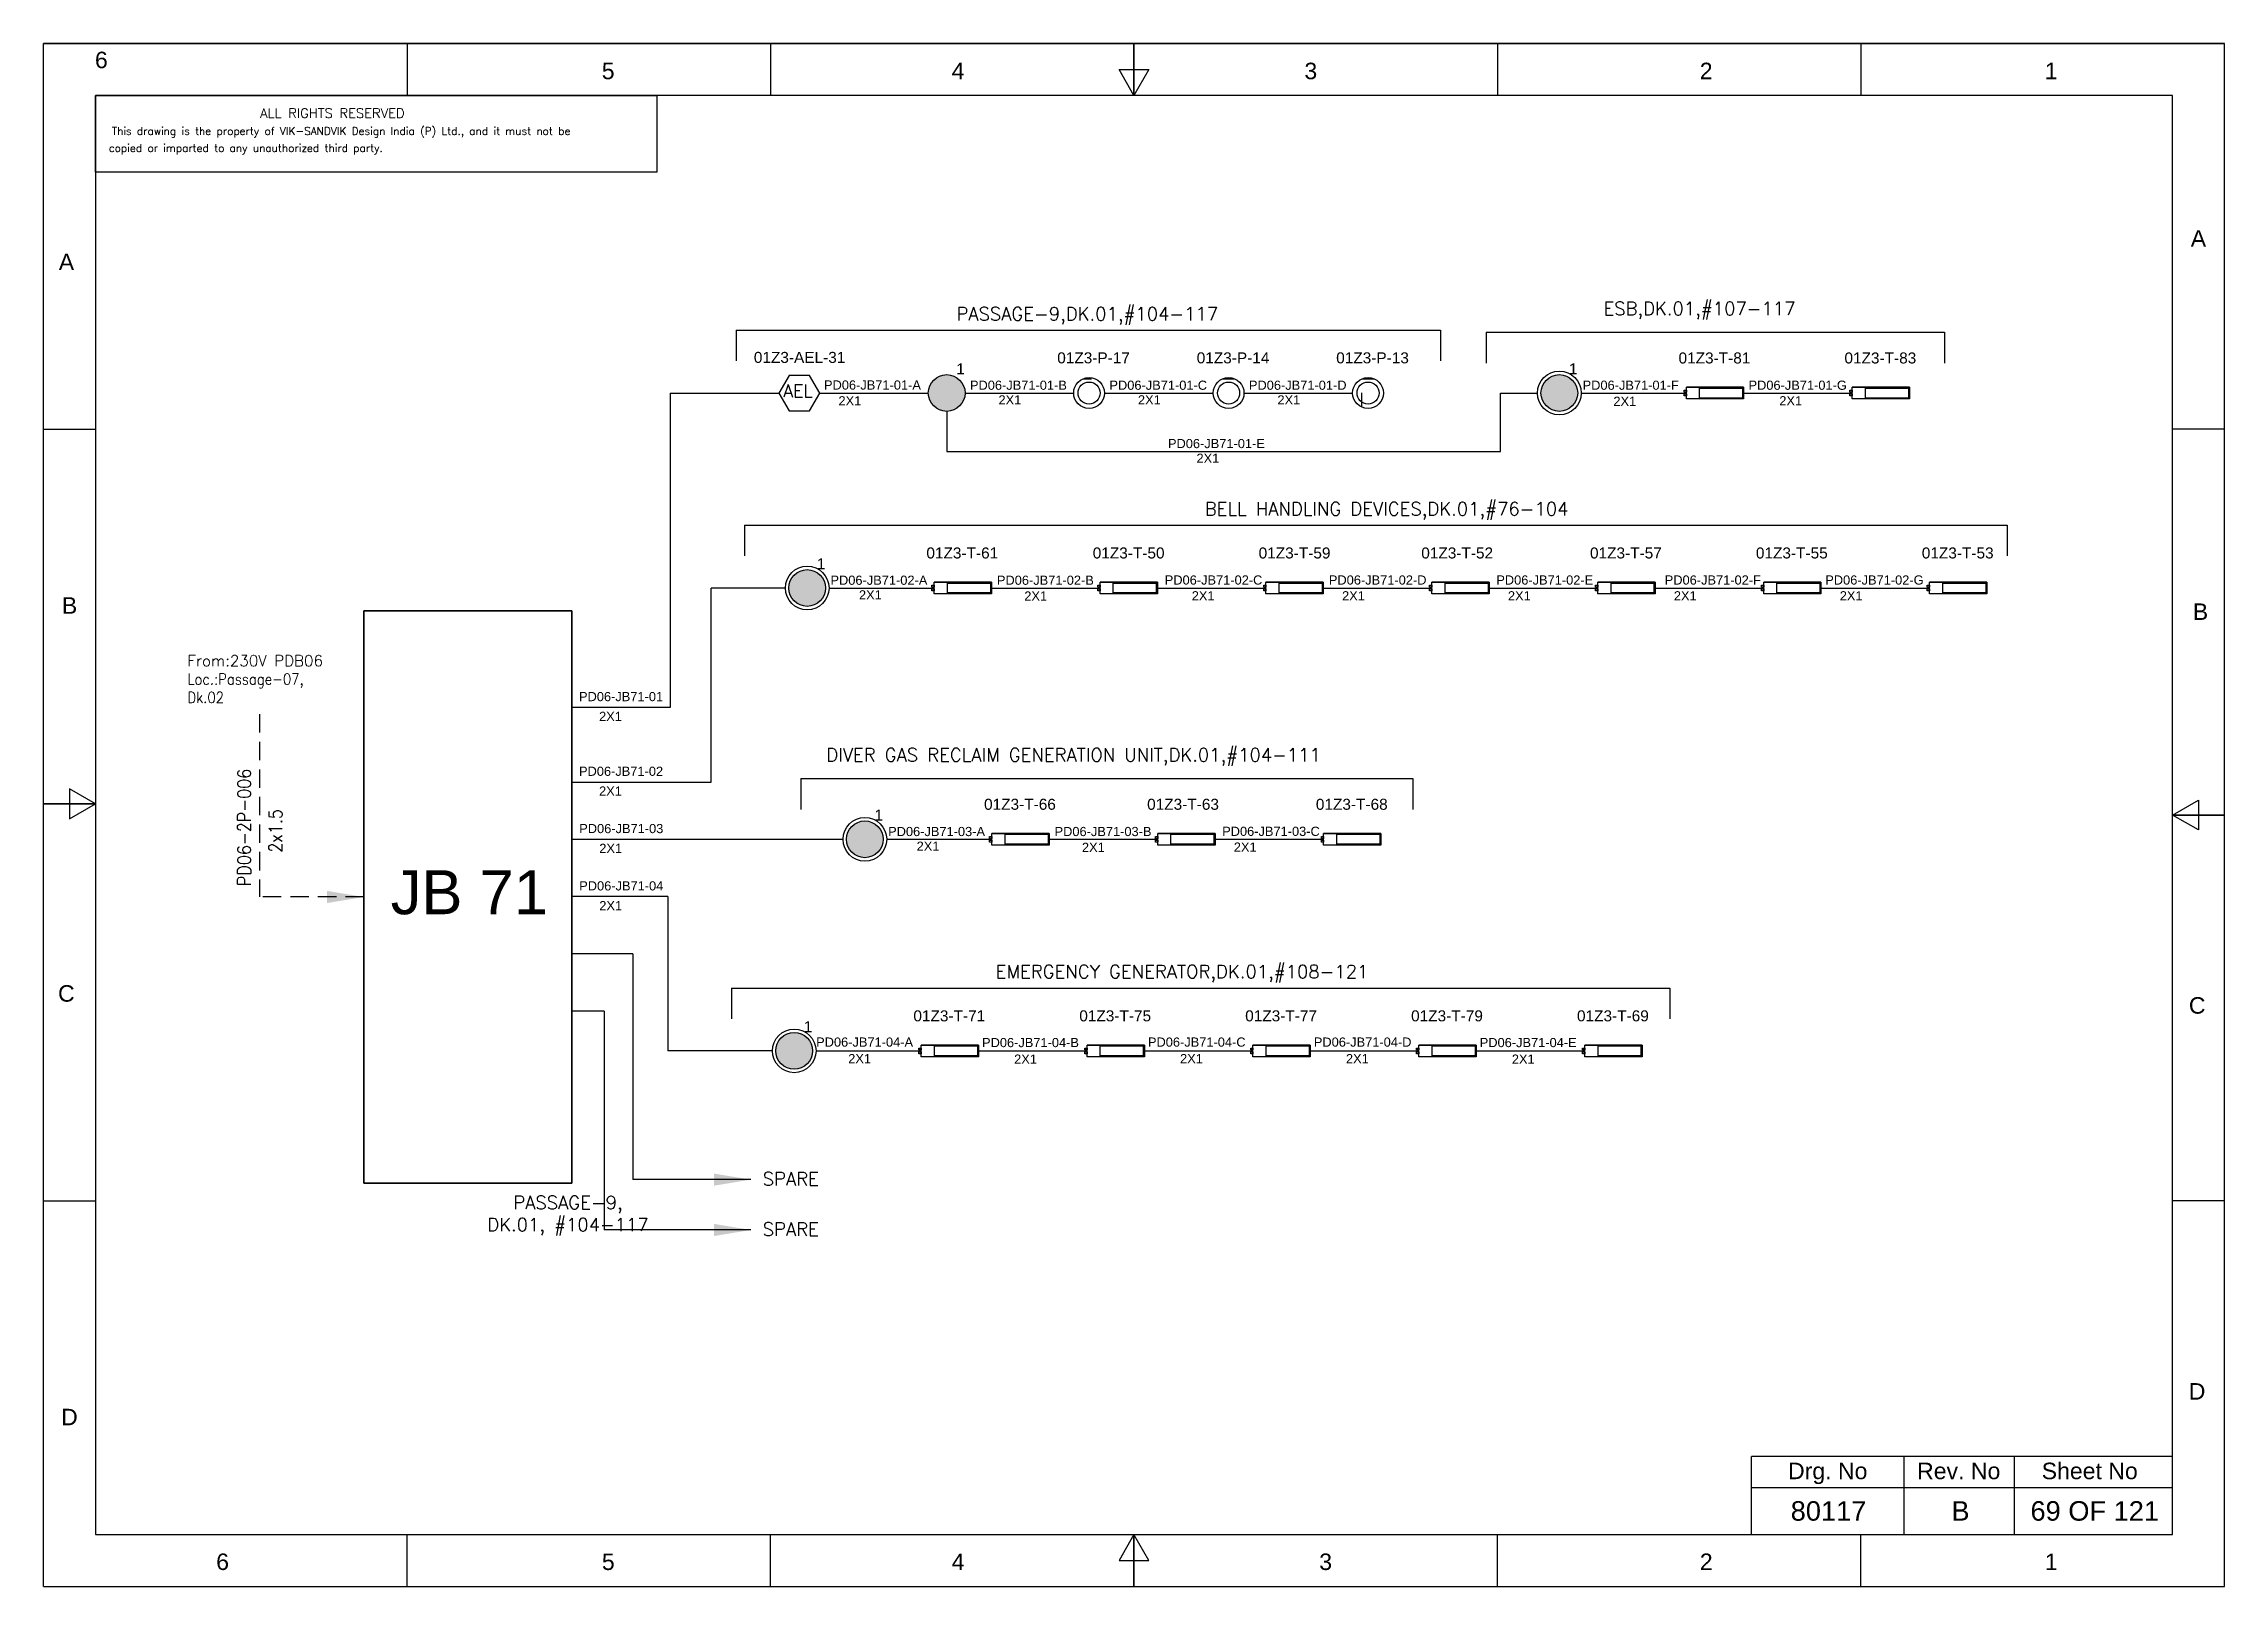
# Model space of a CAD drawing. Header units: inches. Extents: x -3311 to 1429, y -713 to 2436.
# Drawn here: x -1660.4 to -1363.4, y 408.4 to 618.4 of the extents above; entities that cross this region are included whole.
import ezdxf
from ezdxf.enums import TextEntityAlignment as Align

# ---------------------------------------------------------------- set-up
doc = ezdxf.new("R2010")
doc.units = ezdxf.units.IN
doc.linetypes.add('HIDDEN', pattern=[0.375, 0.25, -0.125])
doc.linetypes.add('SOLID', pattern=[0])
for name, color, linetype, lineweight in [('ELEC_TXT-025', 1, 'Continuous', 25), ('HEL-025', 1, 'Continuous', 25), ('HEL-035', 2, 'Continuous', 35)]:
    doc.layers.add(name, color=color, linetype=linetype, lineweight=lineweight)
doc.layers.add('LINE', color=3, linetype='SOLID')
doc.styles.add('_NORMAL', font='arial.ttf')
doc.styles.add('ROMANS', font='simplex.shx', dxfattribs={"width": 0.88})
doc.styles.get("Standard").update_dxf_attribs({"font": 'arial.ttf'})
doc.dimstyles.get("Standard").update_dxf_attribs({"dimtxt": 0.18, "dimasz": 0.18, "dimexe": 0.18, "dimexo": 0.0625, "dimgap": 0.09, "dimtad": 0, "dimtih": 1, "dimtoh": 1, "dimdec": 4, "dimzin": 0, "dimdsep": 46, "dimtxsty": 'Standard', "dimcen": 0.09, "dimadec": 0, "dimazin": 0, "dimtfac": 1, "dimtdec": 4, "dimtofl": 0, "dimtmove": 0, "dimatfit": 3, "dimfxl": 1, "dimtolj": 1, "dimtzin": 0, "dimarcsym": 0})
pattern_1 = [(0, (0, 0), (0, 6.985), [5.08, -1.905]), (90, (0, 0), (-6.985, 4e-16), [5.08, -1.905])]

msp = doc.modelspace()

# ---------------------------------------------------------------- texts
at = {"color": 7}
for s, p in [('PD06-JB71-01-A', (-1554.071085102976, 571.3238047975769, 0.1623655891127067)), ('2X1', (-1552.099364072037, 569.1710466611676)), ('PD06-JB71-01-B', (-1534.193953745403, 571.295873015023, 0.0270609315188324)), ('2X1', (-1530.311052497834, 569.2973656464438)), ('PD06-JB71-01-C', (-1515.198536739147, 571.295873015023, 0.0270609315188324)), ('2X1', (-1511.315635491579, 569.2973656464438)), ('PD06-JB71-01-D', (-1496.203119732892, 571.295873015023, 0.0270609315188324)), ('2X1', (-1492.320218485323, 569.2973656464438)), ('PD06-JB71-01-F', (-1450.755604029503, 571.295873015023, 0.0270609315188324)), ('2X1', (-1446.564223035712, 569.1096019276032)), ('PD06-JB71-01-G', (-1428.161444884884, 571.295873015023, 0.0270609315188324)), ('2X1', (-1423.969185782967, 569.1758254334936)), ('PD06-JB71-01-E', (-1507.225036065143, 563.3510162860892, 0.0270609315188324)), ('2X1', (-1503.342134817574, 561.3525089175091)), ('PD06-JB71-02-A', (-1553.192122830348, 544.7438294861477, 0.0270609315188324)), ('2X1', (-1549.309221582779, 542.7453221175682)), ('PD06-JB71-02-B', (-1530.52370165497, 544.7438294861481, 0.0270609315187806)), ('2X1', (-1526.795646807461, 542.5910713497382, -0.0270609315187806)), ('PD06-JB71-02-C', (-1507.665408720014, 544.771761268702, 0.0811827945563417)), ('2X1', (-1503.990647185763, 542.6190031322922)), ('PD06-JB71-02-D', (-1485.312967499675, 544.771761268702, 0.1082437260751222)), ('2X1', (-1483.519638716871, 542.6190031322922)), ('PD06-JB71-02-E', (-1462.509823145454, 544.771761268702, 0.1353046575938978)), ('2X1', (-1460.925479572252, 542.6190031322926)), ('PD06-JB71-02-F', (-1439.57326225432, 544.771761268702, 0.1623655891127067)), ('2X1', (-1438.331320427633, 542.6190031322926)), ('PD06-JB71-02-G', (-1417.708882313954, 544.771761268702, 0.1623655891127067)), ('2X1', (-1415.737161283015, 542.6190031322926)), ('PD06-JB71-01', (-1587.436776864589, 528.8951270018351)), ('2X1', (-1584.705834124322, 526.2014832097902)), ('PD06-JB71-02', (-1587.436776864589, 518.7280799718592)), ('2X1', (-1584.705834124322, 516.0344361798142)), ('PD06-JB71-03', (-1587.406542636621, 510.9264488359277)), ('PD06-JB71-03-A', (-1545.338979931021, 510.5241811204487, 0.0270609315188324)), ('PD06-JB71-03-B', (-1522.670558755642, 510.5241811204495, 0.0270609315187806)), ('PD06-JB71-03-C', (-1499.844998535363, 510.552112903003, 0.1353046575938978)), ('2X1', (-1584.675599896354, 508.2328050438826)), ('2X1', (-1541.456078683452, 508.5256737518693)), ('2X1', (-1518.942503908133, 508.3714229840397, -0.0270609315187806)), ('2X1', (-1498.260654962161, 508.3993547665942)), ('PD06-JB71-04', (-1587.406542636621, 503.1248176999961)), ('2X1', (-1584.675599896354, 500.4311739079512)), ('PD06-JB71-04-A', (-1555.141132984617, 481.8519500086726)), ('PD06-JB71-04-B', (-1532.547851991889, 481.7852587221701)), ('PD06-JB71-04-C', (-1509.952814739143, 481.8514822280604)), ('PD06-JB71-04-D', (-1487.358655594524, 481.8514822280604)), ('PD06-JB71-04-E', (-1464.765374558034, 481.7852587221701)), ('2X1', (-1550.770424428846, 479.5977961321271)), ('2X1', (-1528.177143437032, 479.5310372293579)), ('2X1', (-1505.582106184287, 479.5972607352478)), ('2X1', (-1482.987947039668, 479.5972607352478)), ('2X1', (-1460.394666003177, 479.5310372293579))]:
    msp.add_text(s, height=1.25, dxfattribs=at).set_placement(p)
at = {"color": 7, "lineweight": 30}
msp.add_text('JB 71 ', height=6, dxfattribs=at).set_placement((-1601.205860599999, 502.8841268798733), align=Align.MIDDLE_CENTER)
at = {"color": 7}
for s, height, p in [('Drg. No', 2.245994999999999, (-1417.371437260837, 424.0822967176828)), ('Rev. No', 2.245994999999999, (-1399.533821631895, 424.0822967176836)), ('Sheet No', 2.245994999999999, (-1381.692420188006, 424.0822967176828)), ('80117', 2.65275, (-1417.263741848865, 418.637181025545)), ('B', 2.65275, (-1399.293071265281, 418.6371810255459)), ('69 OF 121', 2.65275, (-1381.006553715304, 418.6371810255459))]:
    msp.add_text(s, height=height, dxfattribs=at).set_placement(p, align=Align.MIDDLE_CENTER)
at = {"color": 7, "char_height": 1.8, "attachment_point": 1, "style": '_NORMAL'}
for s, insert, width in [('{\\Fromans|c0;\\C2;PASSAGE-9,DK.01,#104-117}', (-1536.037826496874, 582.5505701021052, 0.2161197692336417), 53.9423925616701), ('{\\Fromans|c0;\\C2;ESB,DK.01,#107-117}', (-1447.921804940604, 583.2596830824327, 0.2161197692336398), 74.17760965465446), ('{\\Fromans|c0;\\C2;BELL HANDLING DEVICES,DK.01,#76-104}', (-1502.213254538179, 555.9985265732292, 0.2161197692336398), 74.39871652957832), ('{\\Fromans|c0;\\C2;DIVER GAS RECLAIM GENERATION UNIT,DK.01,#104-111}', (-1553.750870205436, 522.4875232203467, 0.2161197692336398), 87.08898399264751), ('{\\Fromans|c0;\\C2;EMERGENCY GENERATOR,DK.01,#108-121}', (-1530.689703152906, 492.9723565503008, 0.2161197692336398), 74.39871652957832), ('{\\Fromans|c0;\\C2;SPARE}', (-1562.415700594744, 464.7445512044478), 8.165826236390785), ('{\\Fromans|c0;\\C2;SPARE}', (-1562.415700594744, 457.8889223046489), 8.165826236390785)]:
    msp.add_mtext(s, dxfattribs=dict(at, insert=insert, width=width))
at = {"color": 7, "insert": (-1640.767180683537, 535.1551850726037), "char_height": 1.5, "width": 36.88843007146136, "attachment_point": 1}
msp.add_mtext('{\\Fromans|c0;\\C2;From:230V PDB06 \\P\\Fsimplex|c0;\\W0.88;Loc.:Passage-07,      \\PDk.02}', dxfattribs=at)
at = {"color": 7, "insert": (-1633.932816085403, 503.7290855180937), "char_height": 1.8, "width": 17.12963194783359, "attachment_point": 1, "rotation": 90, "style": '_NORMAL'}
msp.add_mtext('{\\Fromans|c0;\\W0.88;PD06-2P-006}', dxfattribs=at)
at = {"color": 7, "insert": (-1629.661864685265, 508.2909301234267), "char_height": 1.8, "attachment_point": 1, "rotation": 90, "style": '_NORMAL'}
msp.add_mtext('{\\Fsimplex|c0;\\W0.88;2x1.5}', dxfattribs=at)
at = {"color": 7, "insert": (-1599.933833823801, 461.5226221709181), "char_height": 1.8, "attachment_point": 1, "style": '_NORMAL'}
msp.add_mtext('\\pxqc;{\\Fromans|c0;\\C2;PASSAGE-9, \\PDK.01, #104-117}', dxfattribs=at)

# ---------------------------------------------------------------- blocks, each defined once
blk = doc.blocks.new('fr')
at = {"color": 7, "linetype": 'Continuous'}
for p, q in [((33763.99041882888, 4500.404704292372), (33466.99094982888, 4500.404704292372)), ((33466.99094982888, 4500.404704292372), (33763.99041882888, 4500.404704292372)), ((33466.99094982888, 4290.333634292372), (33466.99094982888, 4500.404704292372)), ((33516.49086132888, 4500.404704292372), (33516.49086132888, 4493.331604292372)), ((33565.99077282888, 4500.404704292372), (33565.99077282888, 4493.331604292372)), ((33615.49068432888, 4500.404704292372), (33615.49068432888, 4493.331604292372)), ((33615.49068432888, 4493.331604292372), (33615.49068432888, 4500.404704292372)), ((33615.49068432888, 4500.404704292372), (33615.49068432888, 4493.331604292372)), ((33664.99059582888, 4500.404704292372), (33664.99059582888, 4493.331604292372)), ((33714.49050732888, 4500.404704292372), (33714.49050732888, 4493.331604292372)), ((33763.99041882888, 4290.333634292372), (33763.99041882888, 4500.404704292372)), ((33763.99041882888, 4290.333634292372), (33763.99041882888, 4500.404704292372)), ((33615.49068432888, 4493.331604292372), (33613.44882182088, 4496.868154292371)), ((33613.44882182088, 4496.868154292371), (33617.53254683689, 4496.868154292371)), ((33617.53254683689, 4496.868154292371), (33615.49068432888, 4493.331604292372)), ((33756.91731882888, 4493.331604292372), (33474.06404982888, 4493.331604292372)), ((33474.06404982888, 4493.331604292372), (33474.06404982888, 4297.406734292372)), ((33756.91731882888, 4297.406734292372), (33756.91731882888, 4493.331604292372)), ((33466.99094982888, 4447.886936792373), (33474.06404982888, 4447.886936792373)), ((33763.99041882888, 4447.886936792373), (33756.91731882888, 4447.886936792373)), ((33474.06404982888, 4396.869169292371), (33470.52749982888, 4398.911031800373)), ((33470.52749982888, 4398.911031800373), (33470.52749982888, 4394.827306784372)), ((33466.99094982888, 4396.869169292371), (33474.06404982888, 4396.869169292371)), ((33474.06404982888, 4396.869169292371), (33466.99094982888, 4396.869169292371)), ((33466.99094982888, 4396.869169292371), (33474.06404982888, 4396.869169292371)), ((33470.52749982888, 4394.827306784372), (33474.06404982888, 4396.869169292371)), ((33756.91731882888, 4395.369169292371), (33760.45386882887, 4397.411031800371)), ((33760.45386882887, 4397.411031800371), (33760.45386882887, 4393.327306784372)), ((33763.99041882888, 4395.369169292371), (33756.91731882888, 4395.369169292371)), ((33760.45386882887, 4393.327306784372), (33756.91731882888, 4395.369169292371)), ((33756.91731882888, 4395.369169292371), (33763.99041882888, 4395.369169292371)), ((33763.99041882888, 4395.369169292371), (33756.91731882888, 4395.369169292371)), ((33466.99094982888, 4342.851401792372), (33474.06404982888, 4342.851401792372)), ((33763.99041882888, 4342.851401792372), (33756.91731882888, 4342.851401792372)), ((33474.06404982888, 4297.406734292372), (33756.91731882888, 4297.406734292372)), ((33516.49086132888, 4290.333634292372), (33516.49086132888, 4297.406734292372)), ((33565.99077282888, 4290.333634292372), (33565.99077282888, 4297.406734292372)), ((33615.49068432888, 4297.406734292372), (33613.44882182088, 4293.870184292372)), ((33615.49068432888, 4290.333634292372), (33615.49068432888, 4297.406734292372)), ((33617.53254683689, 4293.870184292372), (33615.49068432888, 4297.406734292372)), ((33615.49068432888, 4297.406734292372), (33615.49068432888, 4290.333634292372)), ((33615.49068432888, 4290.333634292372), (33615.49068432888, 4297.406734292372)), ((33664.99059582888, 4290.333634292372), (33664.99059582888, 4297.406734292372)), ((33714.49050732888, 4290.333634292372), (33714.49050732888, 4297.406734292372)), ((33613.44882182088, 4293.870184292372), (33617.53254683689, 4293.870184292372)), ((33466.99094982888, 4290.333634292372), (33763.99041882888, 4290.333634292372)), ((33466.99094982888, 4290.333634292372), (33763.99041882888, 4290.333634292372))]:
    blk.add_line(p, q, dxfattribs=at)
at = {"color": 7, "style": '_NORMAL'}
for s, p in [('6', (33474.85554122253, 4498.184568051995)), ('5', (33543.88086868043, 4496.684568051995)), ('4', (33591.52292783513, 4496.684568051995)), ('3', (33639.57026672662, 4496.684568051994)), ('2', (33693.41447692277, 4496.684568051995)), ('1', (33740.39470872623, 4496.684568051995)), ('A', (33760.45386882887, 4473.878661882723)), ('A', (33470.10256842159, 4470.684646417788)), ('B', (33470.52499920517, 4423.895143770592)), ('B', (33760.73536651571, 4423.056339053171)), ('C', (33470.08476970382, 4371.074991954313)), ('C', (33760.28539060379, 4369.440827315858)), ('D', (33760.2726824658, 4316.886883350412)), ('D', (33470.50885169667, 4313.392487638034)), ('6', (33491.36728552911, 4293.686598051996)), ('5', (33543.89261298701, 4293.686598051996)), ('4', (33591.53467214172, 4293.686598051996)), ('3', (33641.59491144936, 4293.686598051996)), ('2', (33693.42622122935, 4293.686598051996)), ('1', (33740.40645303282, 4293.686598051996))]:
    blk.add_text(s, height=2.245709249999999, dxfattribs=at).set_placement(p, align=Align.MIDDLE_CENTER)
blk = doc.blocks.new('A$C4BAD7D21')
at = {"layer": 'HEL-025'}
blk.add_lwpolyline([(-34000.00013845507, -7.23888515495e-05), (-34000.00013845501, 2086.008166713233), (-18713.72949524718, 2086.008166713277), (-18713.72949524724, -7.23888078937e-05)], close=True, dxfattribs=at)
at = {"layer": 'HEL-025', "style": 'ROMANS'}
for s, p in [('This drawing is the property of VIK-SANDVIK Design India (P) Ltd., and it must not be', (-33557.56104603212, 1015.847137906297)), (' copied or imparted to any unauthorized third party.', (-33784.71575493622, 550.1417873854515))]:
    blk.add_text(s, height=210, dxfattribs=at).set_placement(p)
at = {"layer": 'HEL-035', "style": 'ROMANS'}
blk.add_text('     ALL RIGHTS RESERVED', height=262.5, dxfattribs=at).set_placement((-30497.35732344113, 1475.667350434829))
blk = doc.blocks.new('FIXED_KEY_SWITCH')
h = blk.add_hatch(color=1)
h.dxf.hatch_style = 1
edge = h.paths.add_edge_path()
edge.add_arc((848.1293472096052, 1737.458094578189), 2.5, 0, 360)
at = {"color": 1}
blk.add_circle((848.1293472096052, 1737.458094578189), 2.5, dxfattribs=at)
at = {"color": 7, "insert": (849.4370786624187, 1741.499464984656), "char_height": 1.5, "attachment_point": 1, "style": '_NORMAL'}
blk.add_mtext_dynamic_manual_height_columns('1', width=1.5, gutter_width=7.5, heights=[0], dxfattribs=at)
blk = doc.blocks.new('SWT')
blk.add_blockref('FIXED_KEY_SWITCH', (0, 0))
blk.add_attdef('TAG_NO', (844.5529265958943, 1741.112352781243), '', height=1.5)
blk = doc.blocks.new('2A')
at = {"color": 7, "lineweight": -3, "ltscale": 2.5}
blk.add_line((790.0248076338233, 1997.62080387622, -0.0270609315187806), (782.2260654954592, 1997.62080387622, -0.0270609315187806), dxfattribs=at)
at = {"color": 7, "lineweight": -3, "ltscale": 2.5, "elevation": -0.0270609315187806}
for points in [[(781.9116000866528, 1997.205709536597), (782.2260654954592, 1997.205709536597), (782.2260654954592, 1996.941558593201), (781.9116000866528, 1996.941558593201)], [(781.9116000866528, 1996.702564882509), (782.2260654954592, 1996.702564882509), (782.2260654954592, 1996.438413939113), (781.9116000866528, 1996.438413939113)], [(782.2260654954592, 1997.62080387622), (790.0248076338233, 1997.62080387622), (790.0248076338233, 1996.02331959949), (782.2260654954592, 1996.02331959949)], [(784.0292030799361, 1997.501307020874), (789.8782596837103, 1997.501307020874), (789.8782596837103, 1996.142816454836), (784.0292030799361, 1996.142816454836)]]:
    blk.add_lwpolyline(points, close=True, dxfattribs=at)
blk = doc.blocks.new('LED TUBE LIGHT 30W')
blk.add_blockref('2A', (179.9054482727602, -357.8945967387995))
blk.add_attdef('TAG_NO.', (962.5195036238373, 1642.970585224031), '', height=1.5)
blk = doc.blocks.new('AEL')
at = {"color": 4}
blk.add_lwpolyline([(989.9752931674598, -190.0937488762077), (992.7522595313308, -190.0937488762077), (994.140742713266, -187.6888254596407), (992.7522595313308, -185.2839020430737), (989.9752931674598, -185.2839020430737), (988.5868099855245, -187.6888254596407)], close=True, dxfattribs=at)
at = {"color": 4, "style": 'ROMANS'}
blk.add_text('AEL', height=1.725, dxfattribs=at).set_placement((989.1959836497424, -188.2711585409042))
blk = doc.blocks.new('AEL_L')
blk.add_blockref('AEL', (0, 0))
blk.add_attdef('TAG_NO', (986.5509174898416, -183.5896636619281), '', height=1.5)
blk = doc.blocks.new('1')
h = blk.add_hatch()
h.set_pattern_fill('ANGLE', color=6)
h.set_pattern_definition(pattern_1)
h.paths.add_polyline_path([(303.2302353130694, 2044.429466900096, 1), (306.2249300712715, 2044.429466900096, 1)], flags=0)
h.paths.add_polyline_path([(302.6275826921704, 2044.429466900096, 1), (306.8275826921705, 2044.429466900096, 1)])
h.paths.add_polyline_path([(306.2249300712715, 2044.429466900096, -1), (303.2302353130694, 2044.429466900096, -1)], flags=16)
h = blk.add_hatch()
h.set_pattern_fill('ANGLE', color=6)
h.set_pattern_definition(pattern_1)
h.paths.add_polyline_path([(303.2302353130694, 2044.429466900096, 1), (306.2249300712715, 2044.429466900096, 1)])
at = {"color": 6}
for radius in [2.099999999999999, 1.497347379101032]:
    blk.add_circle((304.7275826921705, 2044.429466900096), radius, dxfattribs=at)
blk = doc.blocks.new('LED PENDENT LIGHT 15W')
blk.add_blockref('1', (0, 0))
blk.add_attdef('TAG_NO', (301.6269754207697, 2048.098214413763), '', height=1.5)

# ---------------------------------------------------------------- linework, layer by layer
for p, q in [((-1566.018608000602, 579.4076202095242, -0.0541218630375593), (-1470.09986378798, 579.4076202095242, -0.0541218630375593)), ((-1463.903717923796, 579.1223961526683, -0.0541218630375611), (-1401.469840346175, 579.122396152668, -0.0541218630375611)), ((-1575.007647099033, 570.8580460691528), (-1575.007647099033, 528.0550323404842)), ((-1461.920974913093, 562.9131893402191), (-1461.920974913093, 570.8580460691528)), ((-1537.362880358781, 568.358046069153), (-1537.36288035878, 562.9131893402191)), ((-1564.905339209424, 552.8555766806484, -0.0541218630375611), (-1392.935689567098, 552.8555766806484, -0.0541218630375611)), ((-1569.431574310028, 517.8879853105086), (-1569.431574310028, 544.3060025402774)), ((-1559.335204464528, 544.3060025402774), (-1569.431574310028, 544.3060025402774)), ((-1557.238907998174, 518.3502362905818, -0.0541218630375611), (-1473.900163020885, 518.3502362905818, -0.0541218630375611)), ((-1575.355294812806, 502.284723038645), (-1588.413997443549, 502.284723038645)), ((-1575.355294812806, 502.2847230386455), (-1575.355294812806, 481.2798325173485)), ((-1580.126517878827, 494.4830919027127), (-1588.413997443549, 494.4830919027127)), ((-1580.126517878827, 494.4830919027135), (-1580.126517878827, 463.7475574023173)), ((-1566.675899925182, 489.82940665772, -0.0541218630375611), (-1438.889398519428, 489.82940665772, -0.0541218630375611)), ((-1584.000499874058, 486.6814607667806), (-1588.413997443549, 486.6814607667806)), ((-1584.000499874058, 486.6814607667812), (-1584.000499874058, 456.8919285025185)), ((-1561.105765180286, 481.2798325173488), (-1575.355294812806, 481.2798325173488))]:
    msp.add_line(p, q)
at = {"color": 7, "linetype": 'Continuous'}
for p, q in [((-1370.425776247783, 426.0309320640563), (-1427.744650751498, 426.0309320640563)), ((-1427.744650751498, 415.4351572485011), (-1427.744650751498, 426.0309320640563)), ((-1406.972049095923, 415.4351572485011), (-1406.972049095923, 426.0309320640563)), ((-1391.955779340303, 415.4351572485011), (-1391.955779340303, 426.0309320640563)), ((-1427.744650751498, 421.8481369925784), (-1370.425776247783, 421.8481369925784))]:
    msp.add_line(p, q, dxfattribs=at)
at = {"linetype": 'HIDDEN', "ltscale": 10}
msp.add_lwpolyline([(-1630.945340688953, 527.1127089600732), (-1630.945340688953, 502.2349156430463)], dxfattribs=at)
at = {"layer": 'LINE', "color": 0}
for p, q in [((-1566.018608000602, 579.4076202095242, -0.0541218630375593), (-1566.018608000602, 575.2180704007186, -0.0541218630375593)), ((-1470.09986378798, 579.4076202095242, -0.0541218630375593), (-1470.09986378798, 575.2180704007186, -0.0541218630375593)), ((-1463.903717923796, 579.122396152668, -0.0541218630375611), (-1463.903717923796, 574.9328463438623, -0.0541218630375611)), ((-1401.469840346175, 579.122396152668, -0.0541218630375611), (-1401.469840346175, 574.9328463438623, -0.0541218630375611)), ((-1575.007647099033, 570.8580460691528), (-1560.212230092778, 570.8580460691528)), ((-1554.658297365036, 570.8580460691528), (-1539.862880358781, 570.858046069153)), ((-1534.862880358781, 570.858046069153), (-1520.067463352526, 570.8580460691528)), ((-1515.867463352526, 570.8580460691528), (-1501.072046346271, 570.8580460691528)), ((-1496.87204634627, 570.8580460691528), (-1482.076629340015, 570.8580460691528)), ((-1461.920974913092, 570.8580460691528), (-1456.898685663481, 570.8580460691528)), ((-1450.950375622048, 570.8580142312776), (-1436.629113636627, 570.8580142312776)), ((-1428.830371498263, 570.8580142312776), (-1414.034954492008, 570.8580142312776)), ((-1537.362880358781, 562.9131893402187), (-1461.920974913093, 562.9131893402191)), ((-1564.905339209424, 552.8555766806484, -0.0541218630375611), (-1564.905339209424, 548.6660268718432, -0.0541218630375611)), ((-1392.935689567098, 552.8555766806484, -0.0541218630375611), (-1392.935689567098, 548.6660268718432, -0.0541218630375611)), ((-1553.386894422925, 544.3060025402774), (-1539.065632437472, 544.3060025402774)), ((-1531.266890299107, 544.3060025402774), (-1516.471473292853, 544.3060025402774)), ((-1508.672731154488, 544.3060025402774), (-1493.877314148234, 544.3060025402774)), ((-1486.078572009869, 544.3060025402774), (-1471.283155003615, 544.3060025402774)), ((-1463.484412865251, 544.3060025402774), (-1448.688995858996, 544.3060025402774)), ((-1440.890253720632, 544.3060025402774), (-1426.094836714377, 544.3060025402774)), ((-1418.296094576014, 544.3060025402774), (-1403.500677569759, 544.3060025402774)), ((-1616.736508147466, 541.1853752861416), (-1616.736508147466, 463.2844559999504)), ((-1588.413997443549, 541.1853752861416), (-1616.736508147466, 541.1853752861416)), ((-1588.413997443549, 463.2844559999504), (-1588.413997443549, 541.1853752861416)), ((-1575.007647099033, 528.0550323404842), (-1588.41399744355, 528.0550323404842)), ((-1588.413997443549, 517.8879853105082), (-1569.431574310028, 517.8879853105082)), ((-1557.238907998174, 518.3502362905818, -0.0541218630375611), (-1557.238907998174, 514.1606864817767, -0.0541218630375611)), ((-1473.900163020885, 518.3502362905818, -0.0541218630375611), (-1473.900163020885, 514.1606864817767, -0.0541218630375611)), ((-1588.413997443549, 510.0863541745784), (-1551.4820615652, 510.0863541745784)), ((-1545.533751523597, 510.0863541745784), (-1531.212489538144, 510.0863541745784)), ((-1523.413747399779, 510.0863541745784), (-1508.618330393524, 510.0863541745784)), ((-1500.819588255159, 510.0863541745784), (-1486.024171248904, 510.0863541745784)), ((-1566.675899925182, 489.82940665772, -0.0541218630375611), (-1566.675899925182, 485.6398568489148, -0.0541218630375611)), ((-1438.889398519428, 489.82940665772, -0.0541218630375611), (-1438.889398519428, 485.6398568489148, -0.0541218630375611)), ((-1555.157455163342, 481.2794495330317), (-1540.836193182566, 481.2794495330317)), ((-1533.037451044202, 481.2794495330317), (-1518.242034037947, 481.2794495330317)), ((-1510.443291899583, 481.2794495330317), (-1495.647874893328, 481.2794495330317)), ((-1487.849132754964, 481.2794495330317), (-1473.05371574871, 481.2794495330317)), ((-1465.254973610347, 481.2794495330317), (-1450.459556604092, 481.2794495330317)), ((-1616.736508147466, 463.2844559999504), (-1588.413997443549, 463.2844559999504))]:
    msp.add_line(p, q, dxfattribs=at)
msp.add_lwpolyline([(-1616.736508147466, 541.1853752861416), (-1588.413997443549, 541.1853752861416), (-1588.413997443549, 463.2844559999503), (-1616.736508147466, 463.2844559999503)], close=True, dxfattribs=at)
for centre in [(-1453.924530642679, 570.858046069153), (-1556.361049443726, 544.3060025402781), (-1548.507906544399, 510.0863541745791), (-1558.131610159485, 481.279832517349)]:
    msp.add_circle(centre, 2.974155020801596, dxfattribs=at)

# ---------------------------------------------------------------- block references
for name, p in [('fr', (-35127.34309507667, -3881.971577043872)), ('SWT', (-2385.492227568386, -1166.600048509036)), ('SWT', (-2302.053877852284, -1166.600048509036)), ('SWT', (-2404.490396653331, -1193.152092037911)), ('SWT', (-2396.637253754004, -1227.37174040361)), ('SWT', (-2406.26095736909, -1256.17826206084))]:
    msp.add_blockref(name, p)
ref = msp.add_blockref('AEL_L', (-2548.799040078302, 758.5468715287933))
ref.add_attrib('TAG_NO', '01Z3-AEL-31', (-1563.626808037018, 574.9572078668652), dxfattribs={"color": 4, "height": 1.5})
ref = msp.add_blockref('LED PENDENT LIGHT 15W', (-1822.695046044696, -1473.571420830943))
ref.add_attrib('TAG_NO', '01Z3-P-17', (-1522.306099902874, 574.8953897064061), dxfattribs={"height": 1.5})
ref = msp.add_blockref('LED PENDENT LIGHT 15W', (-1803.699629038441, -1473.571420830943))
ref.add_attrib('TAG_NO', '01Z3-P-14', (-1503.310682896619, 574.8953897064061), dxfattribs={"height": 1.5})
ref = msp.add_blockref('LED PENDENT LIGHT 15W', (-1784.704212032185, -1473.571420830943))
ref.add_attrib('TAG_NO', '01Z3-P-13', (-1484.315265890363, 574.8953897064061), dxfattribs={"height": 1.5})
ref = msp.add_blockref('LED TUBE LIGHT 30W', (-2398.760627404846, -1068.069450767778, 0.0270609315187806))
ref.add_attrib('TAG_NO.', '01Z3-T-81', (-1437.69051962991, 574.8783195657278, 0.0270609315187806), dxfattribs={"height": 1.5})
ref = msp.add_blockref('LED TUBE LIGHT 30W', (-2376.166468260227, -1068.069450767778, 0.0270609315187806))
ref.add_attrib('TAG_NO.', '01Z3-T-83', (-1415.096360485291, 574.8783195657278, 0.0270609315187806), dxfattribs={"height": 1.5})
ref = msp.add_blockref('LED TUBE LIGHT 30W', (-2501.197146205691, -1094.621462458778, 0.0270609315187806))
ref.add_attrib('TAG_NO.', '01Z3-T-61', (-1540.127038430755, 548.3263078747277, 0.0270609315187806), dxfattribs={"height": 1.5})
ref = msp.add_blockref('LED TUBE LIGHT 30W', (-2478.602987061072, -1094.621462458778, 0.0270609315187806))
ref.add_attrib('TAG_NO.', '01Z3-T-50', (-1517.471853231075, 548.3263078747277, 0.0270609315187806), dxfattribs={"height": 1.5})
ref = msp.add_blockref('LED TUBE LIGHT 30W', (-2456.008827916454, -1094.621462458778, 0.0270609315187806))
ref.add_attrib('TAG_NO.', '01Z3-T-59', (-1494.877694086456, 548.3263078747277, 0.0270609315187806), dxfattribs={"height": 1.5})
ref = msp.add_blockref('LED TUBE LIGHT 30W', (-2433.414668771835, -1094.621462458778, 0.0270609315187806))
ref.add_attrib('TAG_NO.', '01Z3-T-52', (-1472.729102789685, 548.3263078747277, 0.0270609315187806), dxfattribs={"height": 1.5})
ref = msp.add_blockref('LED TUBE LIGHT 30W', (-2410.820509627216, -1094.621462458778, 0.0270609315187806))
ref.add_attrib('TAG_NO.', '01Z3-T-57', (-1449.750401852279, 548.3263078747277, 0.0270609315187806), dxfattribs={"height": 1.5})
ref = msp.add_blockref('LED TUBE LIGHT 30W', (-2388.226350482597, -1094.621462458778, 0.0270609315187805))
ref.add_attrib('TAG_NO.', '01Z3-T-55', (-1427.15624270766, 548.3263078747277, 0.0270609315187805), dxfattribs={"height": 1.5})
ref = msp.add_blockref('LED TUBE LIGHT 30W', (-2365.632191337978, -1094.621462458778, 0.0270609315187805))
ref.add_attrib('TAG_NO.', '01Z3-T-53', (-1404.562083563042, 548.3263078747277, 0.0270609315187805), dxfattribs={"height": 1.5})
ref = msp.add_blockref('LED TUBE LIGHT 30W', (-2493.344003306363, -1128.841110824477, 0.0270609315187806))
ref.add_attrib('TAG_NO.', '01Z3-T-66', (-1532.273895531426, 514.1066595090286, 0.0270609315187806), dxfattribs={"height": 1.5})
ref = msp.add_blockref('LED TUBE LIGHT 30W', (-2470.749844161743, -1128.841110824477, 0.0270609315187806))
ref.add_attrib('TAG_NO.', '01Z3-T-63', (-1510.064278179594, 514.1066595090286, 0.0270609315187806), dxfattribs={"height": 1.5})
ref = msp.add_blockref('LED TUBE LIGHT 30W', (-2448.155685017124, -1128.841110824477, 0.0270609315187806))
ref.add_attrib('TAG_NO.', '01Z3-T-68', (-1487.085577242187, 514.1066595090286, 0.0270609315187806), dxfattribs={"height": 1.5})
ref = msp.add_blockref('LED TUBE LIGHT 30W', (-2502.967706950785, -1157.648015466024, 0.0270609315187806))
ref.add_attrib('TAG_NO.', '01Z3-T-71', (-1541.897599175848, 485.299754867482, 0.0270609315187806), dxfattribs={"height": 1.5})
ref = msp.add_blockref('LED TUBE LIGHT 30W', (-2480.373547806167, -1157.648015466024, 0.0270609315187806))
ref.add_attrib('TAG_NO.', '01Z3-T-75', (-1519.30344003123, 485.299754867482, 0.0270609315187806), dxfattribs={"height": 1.5})
ref = msp.add_blockref('LED TUBE LIGHT 30W', (-2457.779388661548, -1157.648015466024, 0.0270609315187806))
ref.add_attrib('TAG_NO.', '01Z3-T-77', (-1496.709280886611, 485.299754867482, 0.0270609315187806), dxfattribs={"height": 1.5})
ref = msp.add_blockref('LED TUBE LIGHT 30W', (-2435.18522951693, -1157.648015466024, 0.0270609315187806))
ref.add_attrib('TAG_NO.', '01Z3-T-79', (-1474.115121741993, 485.299754867482, 0.0270609315187806), dxfattribs={"height": 1.5})
ref = msp.add_blockref('LED TUBE LIGHT 30W', (-2412.591070372312, -1157.648015466024, 0.0270609315187806))
ref.add_attrib('TAG_NO.', '01Z3-T-69', (-1451.520962597375, 485.299754867482, 0.0270609315187806), dxfattribs={"height": 1.5})
at = {"layer": 'ELEC_TXT-025', "color": 0, "xscale": 0.005, "yscale": 0.005, "zscale": 0.005}
msp.add_blockref('A$C4BAD7D21', (-1483.279044555507, 600.9299864149352), dxfattribs=at)

msp.set_redraw_order([(e.dxf.handle, doc.entitydb.next_handle()) for e in msp.query("TEXT MTEXT ATTDEF DIMENSION ARC_DIMENSION")])  # texts and dimensions are drawn at this point

# ---------------------------------------------------------------- leaders
at = {"linetype": 'HIDDEN', "ltscale": 10}
msp.add_leader([(-1616.736508147466, 502.2349156430463), (-1630.945340688953, 502.2349156430463)], dimstyle='Standard', override={"dimasz": 5, "dimarcsym": 1}, dxfattribs=at)
for points in [[(-1564.035138233397, 463.7475574023173), (-1580.126517878827, 463.7475574023173)], [(-1564.035138233397, 456.8919285025185), (-1584.000499874058, 456.8919285025185)]]:
    msp.add_leader(points, dimstyle='Standard', override={"dimasz": 5, "dimarcsym": 1})

doc.saveas('drawing.dxf')
